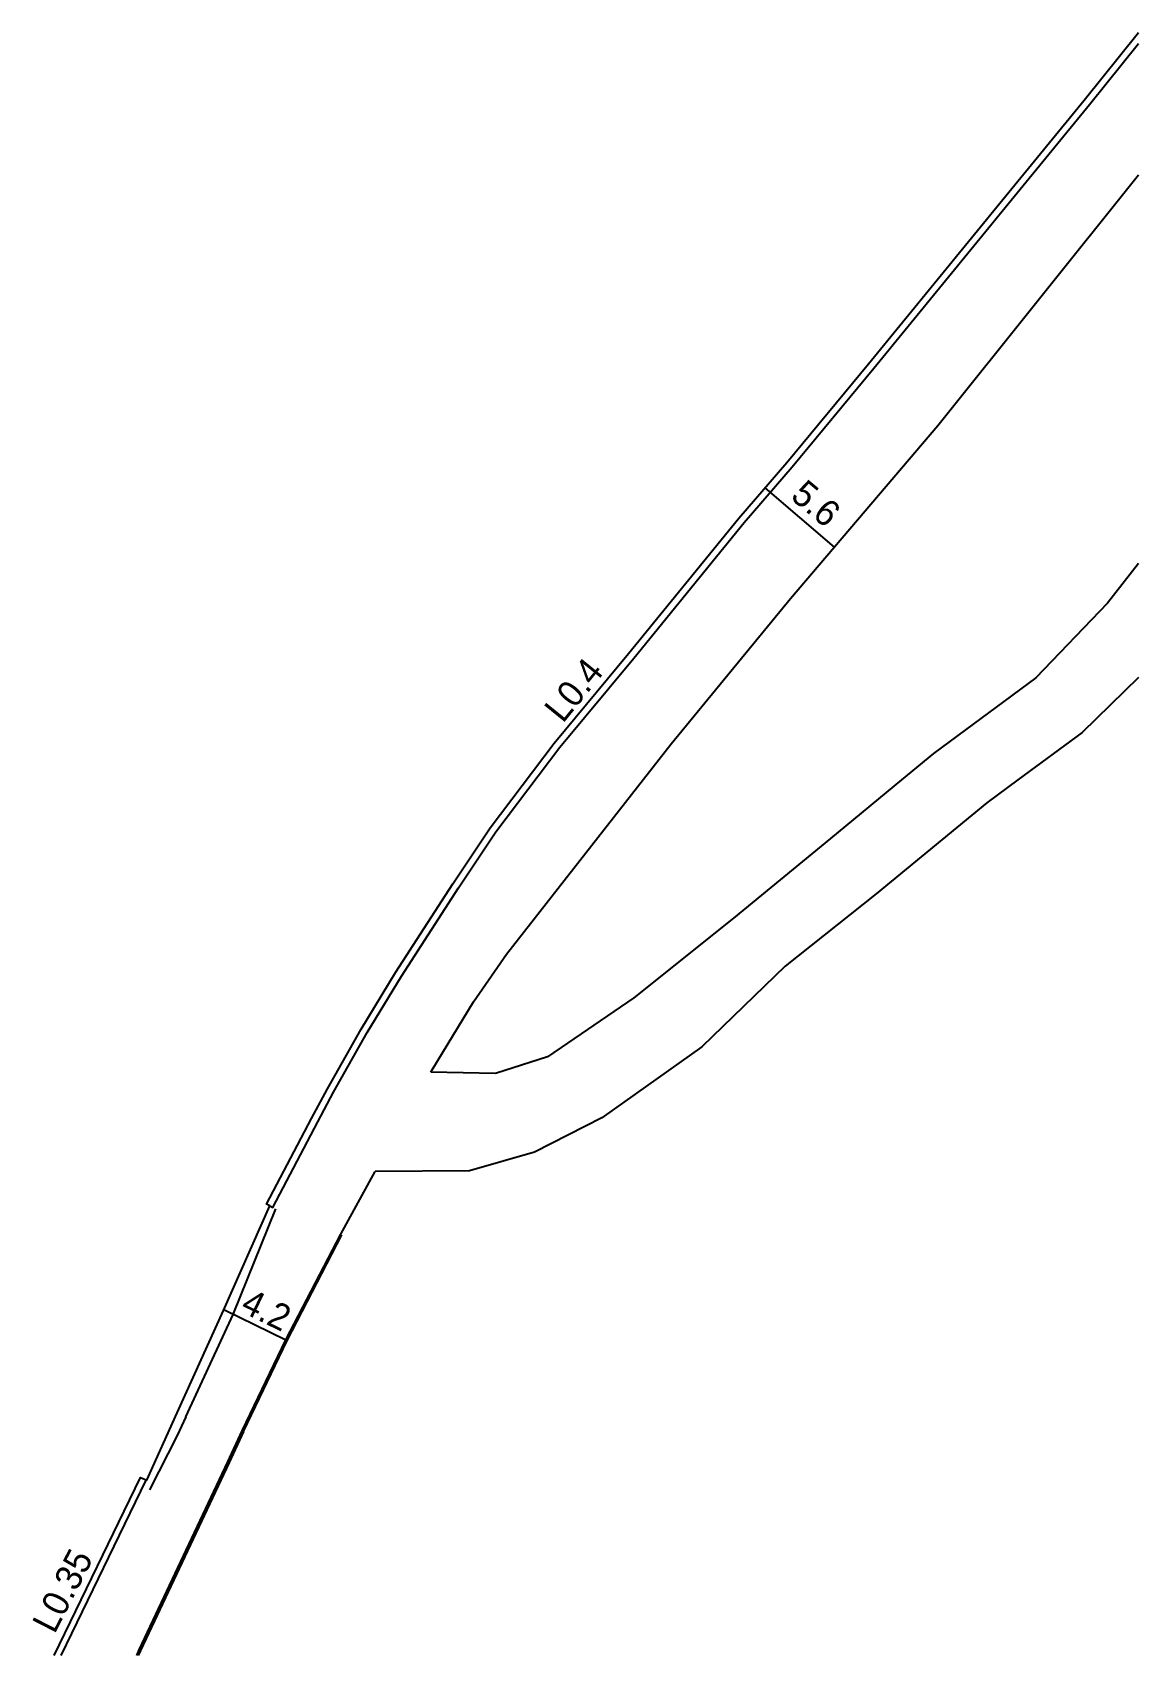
# Model space of a CAD drawing. Header units: metres. Extents: x -20000 to -16000, y -99000 to -96000.
# Drawn here: x -18467.4 to -18400, y -97200 to -97101.1 of the extents above; entities that cross this region are included whole.
import ezdxf

# ---------------------------------------------------------------- set-up
doc = ezdxf.new("R2010")
doc.units = ezdxf.units.M
doc.header["$LTSCALE"] = 2.5
for name, color, linetype in [('側溝・桝', 7, 'Continuous'), ('幅員', 7, 'Continuous'), ('歩道・分離帯・安全施設', 7, 'Continuous'), ('道路', 7, 'Continuous')]:
    doc.layers.add(name, color=color, linetype=linetype)
doc.styles.get("Standard").update_dxf_attribs({"font": ''})
doc.styles.get('Standard').set_extended_font_data('@MS PGothic')

msp = doc.modelspace()

# ---------------------------------------------------------------- texts
at = {"layer": '側溝・桝'}
for s, rotation, p in [('L0.4', 51, (-18435.102, -97143.223)), ('L0.35', 62.86132, (-18466.098, -97198.734))]:
    msp.add_text(s, height=1.6, rotation=rotation, dxfattribs=at).set_placement(p)
at = {"layer": '幅員'}
for s, rotation, p in [('5.6', 320, (-18421.287, -97129.445)), ('4.2', 334, (-18454.828, -97179.008))]:
    msp.add_text(s, height=1.6, rotation=rotation, dxfattribs=at).set_placement(p)

# ---------------------------------------------------------------- linework, layer by layer
at = {"layer": '側溝・桝'}
for points in [[(-18452.979, -97172.585), (-18452.796, -97172.68), (-18450.05, -97167.465), (-18449.086, -97165.659), (-18447.032, -97162.029), (-18444.95, -97158.593), (-18441.458, -97153.2), (-18439.191, -97149.796), (-18435.296, -97144.638), (-18430.769, -97139.196), (-18424.057, -97130.939), (-18421.123, -97127.546), (-18416.141, -97121.525), (-18407.764, -97111.292), (-18402.995, -97105.458), (-18400, -97101.736)], [(-18465.702, -97200), (-18460.513, -97189.301)]]:
    msp.add_lwpolyline(points, dxfattribs=at)
at = {"layer": '幅員'}
for points in [[(-18422.787, -97128.829), (-18418.555, -97132.434)], [(-18455.766, -97178.909), (-18451.989, -97180.749)]]:
    msp.add_lwpolyline(points, dxfattribs=at)
at = {"layer": '歩道・分離帯・安全施設'}
for points in [[(-18458.089, -97185.446), (-18455.203, -97179.222), (-18452.599, -97172.762)], [(-18454.581, -97186.336), (-18451.914, -97180.787), (-18448.57, -97174.355)], [(-18458.089, -97185.446), (-18458.617, -97186.593), (-18460.306, -97189.89)], [(-18454.581, -97186.336), (-18455.453, -97188.237), (-18460.856, -97199.684), (-18460.997, -97200)]]:
    msp.add_lwpolyline(points, dxfattribs=at)
at = {"layer": '道路'}
for points in [[(-18452.979, -97172.585), (-18453.17, -97172.487), (-18450.421, -97167.269), (-18449.454, -97165.456), (-18447.395, -97161.817), (-18445.306, -97158.37), (-18441.809, -97152.969), (-18439.534, -97149.553), (-18435.625, -97144.377), (-18431.094, -97138.929), (-18424.379, -97130.669), (-18421.443, -97127.275), (-18416.466, -97121.258), (-18408.089, -97111.026), (-18403.321, -97105.193), (-18400, -97101.066)], [(-18443.152, -97164.44), (-18443.075, -97164.307), (-18440.561, -97160.145), (-18438.541, -97157.24), (-18428.501, -97144.433), (-18421.226, -97135.569), (-18412.235, -97125.015), (-18400, -97109.746)], [(-18448.645, -97174.316), (-18446.544, -97170.499)], [(-18458.629, -97185.2), (-18455.788, -97178.959), (-18452.979, -97172.585)], [(-18454.657, -97186.299), (-18451.989, -97180.749), (-18448.645, -97174.316)], [(-18466.113, -97200), (-18460.847, -97189.141), (-18460.475, -97189.319), (-18458.629, -97185.2)], [(-18461.089, -97200), (-18460.933, -97199.649), (-18455.53, -97188.201), (-18454.657, -97186.299)]]:
    msp.add_lwpolyline(points, dxfattribs=at)
at = {"layer": '道路', "flags": 128}
for points in [[(-18400, -97133.434), (-18401.898, -97135.858), (-18406.256, -97140.403), (-18412.51, -97145.016), (-18414.461, -97146.631)], [(-18400, -97140.374), (-18403.435, -97143.746), (-18407.369, -97146.631)], [(-18407.369, -97146.631), (-18409.255, -97148.014), (-18416.002, -97153.569), (-18421.55, -97157.981), (-18426.628, -97162.887), (-18432.726, -97167.218), (-18436.84, -97169.322), (-18440.793, -97170.465), (-18446.544, -97170.499)], [(-18414.461, -97146.631), (-18418.777, -97150.204), (-18424.692, -97155.055), (-18430.778, -97159.902), (-18436.031, -97163.507), (-18439.212, -97164.52), (-18443.152, -97164.44)]]:
    msp.add_lwpolyline(points, dxfattribs=at)

msp.set_redraw_order([(e.dxf.handle, doc.entitydb.next_handle()) for e in msp.query("TEXT MTEXT ATTDEF DIMENSION ARC_DIMENSION")])  # texts and dimensions are drawn at this point

doc.saveas('drawing.dxf')
